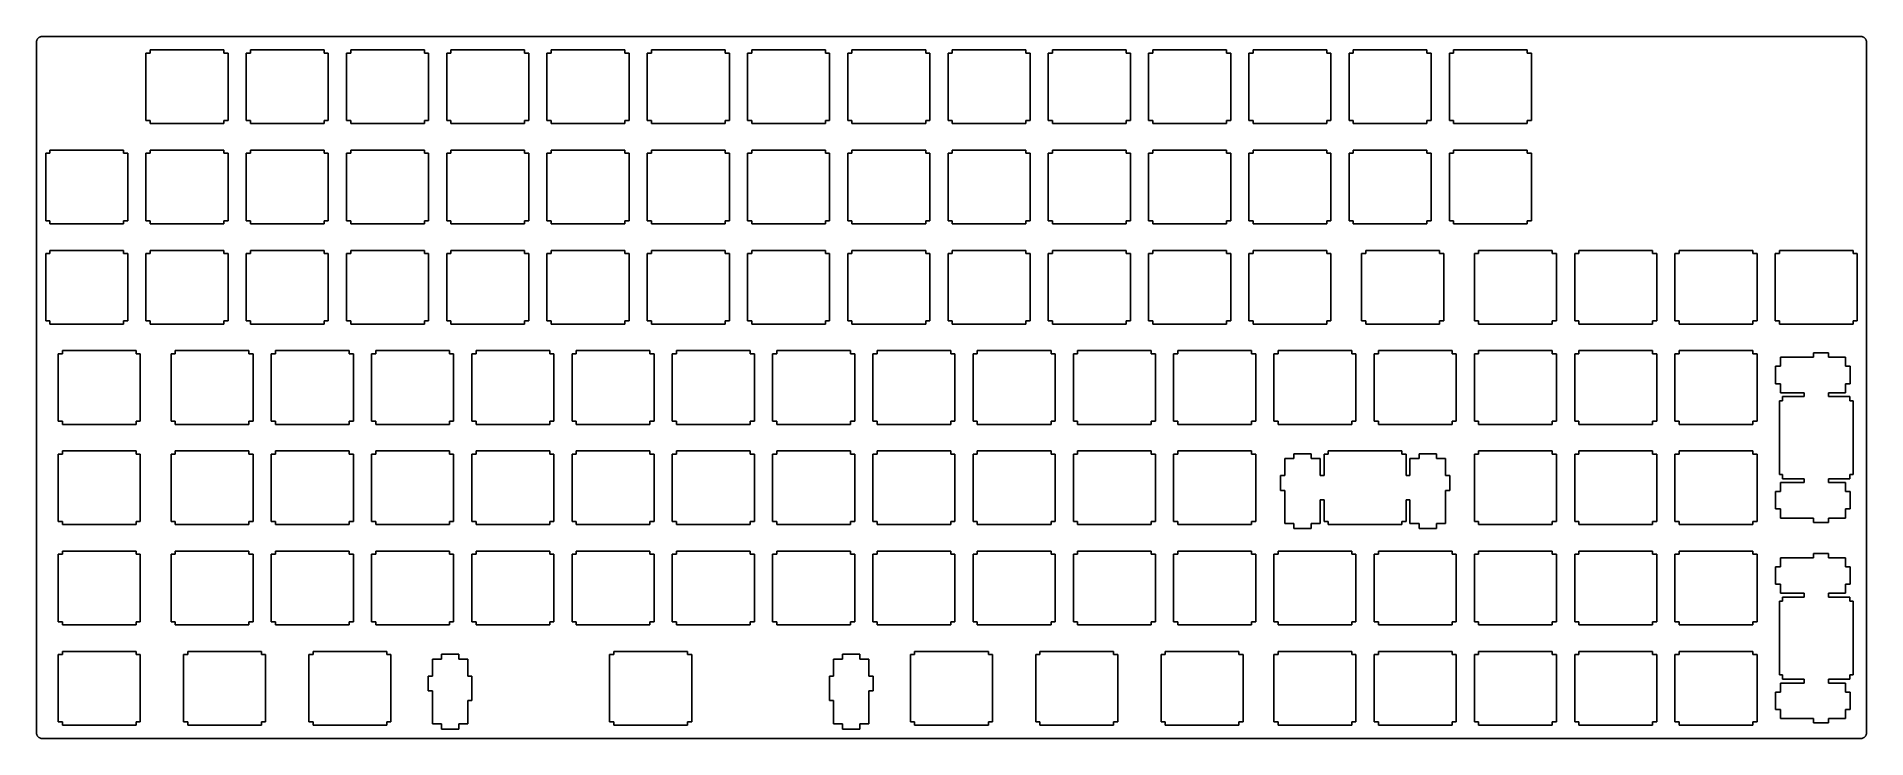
# Model space of a CAD drawing. Header units: millimetres. Extents: x 0 to 348, y 0 to 134.
import ezdxf

# ---------------------------------------------------------------- set-up
doc = ezdxf.new("R2010")
doc.units = ezdxf.units.MM
doc.layers.get('0').update_dxf_attribs({"linetype": 'CONTINUOUS'})

msp = doc.modelspace()

# ---------------------------------------------------------------- linework, layer by layer
at = {"color": 0}
for p, q in [((0.095085, 132.607), (0.097841, 132.686)), ((0.095085, 1.25677), (0.095085, 132.607)), ((0.097841, 132.686), (0.107487, 132.764)), ((0.107487, 132.764), (0.122645, 132.842)), ((0.122645, 132.842), (0.143316, 132.917)), ((0.143316, 132.917), (0.170877, 132.99)), ((0.170877, 132.99), (0.20395, 133.061)), ((0.20395, 133.061), (0.242535, 133.131)), ((0.242535, 133.131), (0.285254, 133.196)), ((0.285254, 133.196), (0.334863, 133.258)), ((0.334863, 133.258), (0.38723, 133.315)), ((0.38723, 133.315), (0.445107, 133.368)), ((0.445107, 133.368), (0.507118, 133.417)), ((0.507118, 133.417), (0.571885, 133.46)), ((0.571885, 133.46), (0.642165, 133.499)), ((0.642165, 133.499), (0.712445, 133.532)), ((0.712445, 133.532), (0.785481, 133.56)), ((0.785481, 133.56), (0.861275, 133.58)), ((0.861275, 133.58), (0.938445, 133.595)), ((0.938445, 133.595), (1.01699, 133.605)), ((1.01699, 133.605), (1.09554, 133.608)), ((1.09554, 133.608), (346.759, 133.608)), ((346.759, 133.608), (346.837, 133.605)), ((346.837, 133.605), (346.914, 133.595)), ((346.914, 133.595), (346.992, 133.58)), ((346.992, 133.58), (347.067, 133.56)), ((347.067, 133.56), (347.141, 133.532)), ((347.141, 133.532), (347.212, 133.499)), ((347.212, 133.499), (347.281, 133.46)), ((347.281, 133.46), (347.347, 133.417)), ((347.347, 133.417), (347.407, 133.368)), ((347.407, 133.368), (347.465, 133.315)), ((347.465, 133.315), (347.519, 133.258)), ((347.519, 133.258), (347.567, 133.196)), ((347.567, 133.196), (347.611, 133.131)), ((347.611, 133.131), (347.65, 133.061)), ((347.65, 133.061), (347.683, 132.99)), ((347.683, 132.99), (347.709, 132.917)), ((347.709, 132.917), (347.73, 132.842)), ((347.73, 132.842), (347.746, 132.764)), ((347.746, 132.764), (347.755, 132.686)), ((347.755, 132.686), (347.759, 132.607)), ((347.759, 132.607), (347.759, 1.25677)), ((21.671, 130.482), (20.8704, 130.482)), ((20.8704, 130.482), (20.8704, 117.682)), ((21.671, 131.082), (21.671, 130.482)), ((35.6704, 131.082), (21.671, 131.082)), ((35.6704, 130.482), (35.6704, 131.082)), ((36.4712, 130.482), (35.6704, 130.482)), ((36.4712, 117.682), (36.4712, 130.482)), ((40.7211, 130.482), (39.9203, 130.482)), ((39.9203, 130.482), (39.9203, 117.682)), ((40.7211, 131.082), (40.7211, 130.482)), ((54.7204, 131.082), (40.7211, 131.082)), ((54.7204, 130.482), (54.7204, 131.082)), ((55.5212, 130.482), (54.7204, 130.482)), ((55.5212, 117.682), (55.5212, 130.482)), ((59.7711, 130.482), (58.9703, 130.482)), ((58.9703, 130.482), (58.9703, 117.682)), ((59.7711, 131.082), (59.7711, 130.482)), ((73.7704, 131.082), (59.7711, 131.082)), ((73.7704, 130.482), (73.7704, 131.082)), ((74.5712, 130.482), (73.7704, 130.482)), ((74.5712, 117.682), (74.5712, 130.482)), ((78.8211, 130.482), (78.0203, 130.482)), ((78.0203, 130.482), (78.0203, 117.682)), ((78.8211, 131.082), (78.8211, 130.482)), ((92.8204, 131.082), (78.8211, 131.082)), ((92.8204, 130.482), (92.8204, 131.082)), ((93.6198, 130.482), (92.8204, 130.482)), ((93.6198, 117.682), (93.6198, 130.482)), ((97.8697, 130.482), (97.0703, 130.482)), ((97.0703, 130.482), (97.0703, 117.682)), ((97.8697, 131.082), (97.8697, 130.482)), ((111.869, 131.082), (97.8697, 131.082)), ((111.869, 130.482), (111.869, 131.082)), ((112.67, 130.482), (111.869, 130.482)), ((112.67, 117.682), (112.67, 130.482)), ((116.92, 130.482), (116.119, 130.482)), ((116.119, 130.482), (116.119, 117.682)), ((116.92, 131.082), (116.92, 130.482)), ((130.92, 131.082), (116.92, 131.082)), ((130.92, 130.482), (130.92, 131.082)), ((131.721, 130.482), (130.92, 130.482)), ((131.721, 117.682), (131.721, 130.482)), ((135.971, 130.482), (135.17, 130.482)), ((135.17, 130.482), (135.17, 117.682)), ((135.971, 131.082), (135.971, 130.482)), ((149.97, 131.082), (135.971, 131.082)), ((149.97, 130.482), (149.97, 131.082)), ((150.771, 130.482), (149.97, 130.482)), ((150.771, 117.682), (150.771, 130.482)), ((155.021, 130.482), (154.22, 130.482)), ((154.22, 130.482), (154.22, 117.682)), ((155.021, 131.082), (155.021, 130.482)), ((169.02, 131.082), (155.021, 131.082)), ((169.02, 130.482), (169.02, 131.082)), ((169.821, 130.482), (169.02, 130.482)), ((169.821, 117.682), (169.821, 130.482)), ((174.071, 130.482), (173.27, 130.482)), ((173.27, 130.482), (173.27, 117.682)), ((174.071, 131.082), (174.071, 130.482)), ((188.07, 131.082), (174.071, 131.082)), ((188.07, 130.482), (188.07, 131.082)), ((188.871, 130.482), (188.07, 130.482)), ((188.871, 117.682), (188.871, 130.482)), ((193.121, 130.482), (192.32, 130.482)), ((192.32, 130.482), (192.32, 117.682)), ((193.121, 131.082), (193.121, 130.482)), ((207.12, 131.082), (193.121, 131.082)), ((207.12, 130.482), (207.12, 131.082)), ((207.921, 130.482), (207.12, 130.482)), ((207.921, 117.682), (207.921, 130.482)), ((212.171, 130.482), (211.37, 130.482)), ((211.37, 130.482), (211.37, 117.682)), ((212.171, 131.082), (212.171, 130.482)), ((226.17, 131.082), (212.171, 131.082)), ((226.17, 130.482), (226.17, 131.082)), ((226.971, 130.482), (226.17, 130.482)), ((226.971, 117.682), (226.971, 130.482)), ((231.221, 130.482), (230.42, 130.482)), ((230.42, 130.482), (230.42, 117.682)), ((231.221, 131.082), (231.221, 130.482)), ((245.22, 131.082), (231.221, 131.082)), ((245.22, 130.482), (245.22, 131.082)), ((246.021, 130.482), (245.22, 130.482)), ((246.021, 117.682), (246.021, 130.482)), ((250.271, 130.482), (249.47, 130.482)), ((249.47, 130.482), (249.47, 117.682)), ((250.271, 131.082), (250.271, 130.482)), ((264.27, 131.082), (250.271, 131.082)), ((264.27, 130.482), (264.27, 131.082)), ((265.071, 130.482), (264.27, 130.482)), ((265.071, 117.682), (265.071, 130.482)), ((269.321, 130.482), (268.52, 130.482)), ((268.52, 130.482), (268.52, 117.682)), ((269.321, 131.082), (269.321, 130.482)), ((283.32, 131.082), (269.321, 131.082)), ((283.32, 130.482), (283.32, 131.082)), ((284.121, 130.482), (283.32, 130.482)), ((284.121, 117.682), (284.121, 130.482)), ((20.8704, 117.682), (21.671, 117.682)), ((21.671, 117.682), (21.671, 117.082)), ((21.671, 117.082), (35.6704, 117.082)), ((35.6704, 117.082), (35.6704, 117.682)), ((35.6704, 117.682), (36.4712, 117.682)), ((39.9203, 117.682), (40.7211, 117.682)), ((40.7211, 117.682), (40.7211, 117.082)), ((40.7211, 117.082), (54.7204, 117.082)), ((54.7204, 117.082), (54.7204, 117.682)), ((54.7204, 117.682), (55.5212, 117.682)), ((58.9703, 117.682), (59.7711, 117.682)), ((59.7711, 117.682), (59.7711, 117.082)), ((59.7711, 117.082), (73.7704, 117.082)), ((73.7704, 117.082), (73.7704, 117.682)), ((73.7704, 117.682), (74.5712, 117.682)), ((78.0203, 117.682), (78.8211, 117.682)), ((78.8211, 117.682), (78.8211, 117.082)), ((78.8211, 117.082), (92.8204, 117.082)), ((92.8204, 117.082), (92.8204, 117.682)), ((92.8204, 117.682), (93.6198, 117.682)), ((97.0703, 117.682), (97.8697, 117.682)), ((97.8697, 117.682), (97.8697, 117.082)), ((97.8697, 117.082), (111.869, 117.082)), ((111.869, 117.082), (111.869, 117.682)), ((111.869, 117.682), (112.67, 117.682)), ((116.119, 117.682), (116.92, 117.682)), ((116.92, 117.682), (116.92, 117.082)), ((116.92, 117.082), (130.92, 117.082)), ((130.92, 117.082), (130.92, 117.682)), ((130.92, 117.682), (131.721, 117.682)), ((135.17, 117.682), (135.971, 117.682)), ((135.971, 117.682), (135.971, 117.082)), ((135.971, 117.082), (149.97, 117.082)), ((149.97, 117.082), (149.97, 117.682)), ((149.97, 117.682), (150.771, 117.682)), ((154.22, 117.682), (155.021, 117.682)), ((155.021, 117.682), (155.021, 117.082)), ((155.021, 117.082), (169.02, 117.082)), ((169.02, 117.082), (169.02, 117.682)), ((169.02, 117.682), (169.821, 117.682)), ((173.27, 117.682), (174.071, 117.682)), ((174.071, 117.682), (174.071, 117.082)), ((174.071, 117.082), (188.07, 117.082)), ((188.07, 117.082), (188.07, 117.682)), ((188.07, 117.682), (188.871, 117.682)), ((192.32, 117.682), (193.121, 117.682)), ((193.121, 117.682), (193.121, 117.082)), ((193.121, 117.082), (207.12, 117.082)), ((207.12, 117.082), (207.12, 117.682)), ((207.12, 117.682), (207.921, 117.682)), ((211.37, 117.682), (212.171, 117.682)), ((212.171, 117.682), (212.171, 117.082)), ((212.171, 117.082), (226.17, 117.082)), ((226.17, 117.082), (226.17, 117.682)), ((226.17, 117.682), (226.971, 117.682)), ((230.42, 117.682), (231.221, 117.682)), ((231.221, 117.682), (231.221, 117.082)), ((231.221, 117.082), (245.22, 117.082)), ((245.22, 117.082), (245.22, 117.682)), ((245.22, 117.682), (246.021, 117.682)), ((249.47, 117.682), (250.271, 117.682)), ((250.271, 117.682), (250.271, 117.082)), ((250.271, 117.082), (264.27, 117.082)), ((264.27, 117.082), (264.27, 117.682)), ((264.27, 117.682), (265.071, 117.682)), ((268.52, 117.682), (269.321, 117.682)), ((269.321, 117.682), (269.321, 117.082)), ((269.321, 117.082), (283.32, 117.082)), ((283.32, 117.082), (283.32, 117.682)), ((283.32, 117.682), (284.121, 117.682)), ((2.62103, 111.432), (1.82039, 111.432)), ((1.82039, 111.432), (1.82039, 98.6317)), ((2.62103, 112.032), (2.62103, 111.432)), ((16.6205, 112.032), (2.62103, 112.032)), ((16.6205, 111.432), (16.6205, 112.032)), ((17.4212, 111.432), (16.6205, 111.432)), ((17.4212, 98.6317), (17.4212, 111.432)), ((21.671, 111.432), (20.8704, 111.432)), ((20.8704, 111.432), (20.8704, 98.6317)), ((21.671, 112.032), (21.671, 111.432)), ((35.6704, 112.032), (21.671, 112.032)), ((35.6704, 111.432), (35.6704, 112.032)), ((36.4712, 111.432), (35.6704, 111.432)), ((36.4712, 98.6317), (36.4712, 111.432)), ((40.7211, 111.432), (39.9203, 111.432)), ((39.9203, 111.432), (39.9203, 98.6317)), ((40.7211, 112.032), (40.7211, 111.432)), ((54.7204, 112.032), (40.7211, 112.032)), ((54.7204, 111.432), (54.7204, 112.032)), ((55.5212, 111.432), (54.7204, 111.432)), ((55.5212, 98.6317), (55.5212, 111.432)), ((59.7711, 111.432), (58.9703, 111.432)), ((58.9703, 111.432), (58.9703, 98.6317)), ((59.7711, 112.032), (59.7711, 111.432)), ((73.7704, 112.032), (59.7711, 112.032)), ((73.7704, 111.432), (73.7704, 112.032)), ((74.5712, 111.432), (73.7704, 111.432)), ((74.5712, 98.6317), (74.5712, 111.432)), ((78.8211, 111.432), (78.0203, 111.432)), ((78.0203, 111.432), (78.0203, 98.6317)), ((78.8211, 112.032), (78.8211, 111.432)), ((92.8204, 112.032), (78.8211, 112.032)), ((92.8204, 111.432), (92.8204, 112.032)), ((93.6198, 111.432), (92.8204, 111.432)), ((93.6198, 98.6317), (93.6198, 111.432)), ((97.8697, 111.432), (97.0703, 111.432)), ((97.0703, 111.432), (97.0703, 98.6317)), ((97.8697, 112.032), (97.8697, 111.432)), ((111.869, 112.032), (97.8697, 112.032)), ((111.869, 111.432), (111.869, 112.032)), ((112.67, 111.432), (111.869, 111.432)), ((112.67, 98.6317), (112.67, 111.432)), ((116.92, 111.432), (116.119, 111.432)), ((116.119, 111.432), (116.119, 98.6317)), ((116.92, 112.032), (116.92, 111.432)), ((130.92, 112.032), (116.92, 112.032)), ((130.92, 111.432), (130.92, 112.032)), ((131.721, 111.432), (130.92, 111.432)), ((131.721, 98.6317), (131.721, 111.432)), ((135.971, 111.432), (135.17, 111.432)), ((135.17, 111.432), (135.17, 98.6317)), ((135.971, 112.032), (135.971, 111.432)), ((149.97, 112.032), (135.971, 112.032)), ((149.97, 111.432), (149.97, 112.032)), ((150.771, 111.432), (149.97, 111.432)), ((150.771, 98.6317), (150.771, 111.432)), ((155.021, 111.432), (154.22, 111.432)), ((154.22, 111.432), (154.22, 98.6317)), ((155.021, 112.032), (155.021, 111.432)), ((169.02, 112.032), (155.021, 112.032)), ((169.02, 111.432), (169.02, 112.032)), ((169.821, 111.432), (169.02, 111.432)), ((169.821, 98.6317), (169.821, 111.432)), ((174.071, 111.432), (173.27, 111.432)), ((173.27, 111.432), (173.27, 98.6317)), ((174.071, 112.032), (174.071, 111.432)), ((188.07, 112.032), (174.071, 112.032)), ((188.07, 111.432), (188.07, 112.032)), ((188.871, 111.432), (188.07, 111.432)), ((188.871, 98.6317), (188.871, 111.432)), ((193.121, 111.432), (192.32, 111.432)), ((192.32, 111.432), (192.32, 98.6317)), ((193.121, 112.032), (193.121, 111.432)), ((207.12, 112.032), (193.121, 112.032)), ((207.12, 111.432), (207.12, 112.032)), ((207.921, 111.432), (207.12, 111.432)), ((207.921, 98.6317), (207.921, 111.432)), ((212.171, 111.432), (211.37, 111.432)), ((211.37, 111.432), (211.37, 98.6317)), ((212.171, 112.032), (212.171, 111.432)), ((226.17, 112.032), (212.171, 112.032)), ((226.17, 111.432), (226.17, 112.032)), ((226.971, 111.432), (226.17, 111.432)), ((226.971, 98.6317), (226.971, 111.432)), ((231.221, 111.432), (230.42, 111.432)), ((230.42, 111.432), (230.42, 98.6317)), ((231.221, 112.032), (231.221, 111.432)), ((245.22, 112.032), (231.221, 112.032)), ((245.22, 111.432), (245.22, 112.032)), ((246.021, 111.432), (245.22, 111.432)), ((246.021, 98.6317), (246.021, 111.432)), ((250.271, 111.432), (249.47, 111.432)), ((249.47, 111.432), (249.47, 98.6317)), ((250.271, 112.032), (250.271, 111.432)), ((264.27, 112.032), (250.271, 112.032)), ((264.27, 111.432), (264.27, 112.032)), ((265.071, 111.432), (264.27, 111.432)), ((265.071, 98.6317), (265.071, 111.432)), ((269.321, 111.432), (268.52, 111.432)), ((268.52, 111.432), (268.52, 98.6317)), ((269.321, 112.032), (269.321, 111.432)), ((283.32, 112.032), (269.321, 112.032)), ((283.32, 111.432), (283.32, 112.032)), ((284.121, 111.432), (283.32, 111.432)), ((284.121, 98.6317), (284.121, 111.432)), ((1.82039, 98.6317), (2.62103, 98.6317)), ((2.62103, 98.6317), (2.62103, 98.0324)), ((2.62103, 98.0324), (16.6205, 98.0324)), ((16.6205, 98.0324), (16.6205, 98.6317)), ((16.6205, 98.6317), (17.4212, 98.6317)), ((20.8704, 98.6317), (21.671, 98.6317)), ((21.671, 98.6317), (21.671, 98.0324)), ((21.671, 98.0324), (35.6704, 98.0324)), ((35.6704, 98.0324), (35.6704, 98.6317)), ((35.6704, 98.6317), (36.4712, 98.6317)), ((39.9203, 98.6317), (40.7211, 98.6317)), ((40.7211, 98.6317), (40.7211, 98.0324)), ((40.7211, 98.0324), (54.7204, 98.0324)), ((54.7204, 98.0324), (54.7204, 98.6317)), ((54.7204, 98.6317), (55.5212, 98.6317)), ((58.9703, 98.6317), (59.7711, 98.6317)), ((59.7711, 98.6317), (59.7711, 98.0324)), ((59.7711, 98.0324), (73.7704, 98.0324)), ((73.7704, 98.0324), (73.7704, 98.6317)), ((73.7704, 98.6317), (74.5712, 98.6317)), ((78.0203, 98.6317), (78.8211, 98.6317)), ((78.8211, 98.6317), (78.8211, 98.0324)), ((78.8211, 98.0324), (92.8204, 98.0324)), ((92.8204, 98.0324), (92.8204, 98.6317)), ((92.8204, 98.6317), (93.6198, 98.6317)), ((97.0703, 98.6317), (97.8697, 98.6317)), ((97.8697, 98.6317), (97.8697, 98.0324)), ((97.8697, 98.0324), (111.869, 98.0324)), ((111.869, 98.0324), (111.869, 98.6317)), ((111.869, 98.6317), (112.67, 98.6317)), ((116.119, 98.6317), (116.92, 98.6317)), ((116.92, 98.6317), (116.92, 98.0324)), ((116.92, 98.0324), (130.92, 98.0324)), ((130.92, 98.0324), (130.92, 98.6317)), ((130.92, 98.6317), (131.721, 98.6317)), ((135.17, 98.6317), (135.971, 98.6317)), ((135.971, 98.6317), (135.971, 98.0324)), ((135.971, 98.0324), (149.97, 98.0324)), ((149.97, 98.0324), (149.97, 98.6317)), ((149.97, 98.6317), (150.771, 98.6317)), ((154.22, 98.6317), (155.021, 98.6317)), ((155.021, 98.6317), (155.021, 98.0324)), ((155.021, 98.0324), (169.02, 98.0324)), ((169.02, 98.0324), (169.02, 98.6317)), ((169.02, 98.6317), (169.821, 98.6317)), ((173.27, 98.6317), (174.071, 98.6317)), ((174.071, 98.6317), (174.071, 98.0324)), ((174.071, 98.0324), (188.07, 98.0324)), ((188.07, 98.0324), (188.07, 98.6317)), ((188.07, 98.6317), (188.871, 98.6317)), ((192.32, 98.6317), (193.121, 98.6317)), ((193.121, 98.6317), (193.121, 98.0324)), ((193.121, 98.0324), (207.12, 98.0324)), ((207.12, 98.0324), (207.12, 98.6317)), ((207.12, 98.6317), (207.921, 98.6317)), ((211.37, 98.6317), (212.171, 98.6317)), ((212.171, 98.6317), (212.171, 98.0324)), ((212.171, 98.0324), (226.17, 98.0324)), ((226.17, 98.0324), (226.17, 98.6317)), ((226.17, 98.6317), (226.971, 98.6317)), ((230.42, 98.6317), (231.221, 98.6317)), ((231.221, 98.6317), (231.221, 98.0324)), ((231.221, 98.0324), (245.22, 98.0324)), ((245.22, 98.0324), (245.22, 98.6317)), ((245.22, 98.6317), (246.021, 98.6317)), ((249.47, 98.6317), (250.271, 98.6317)), ((250.271, 98.6317), (250.271, 98.0324)), ((250.271, 98.0324), (264.27, 98.0324)), ((264.27, 98.0324), (264.27, 98.6317)), ((264.27, 98.6317), (265.071, 98.6317)), ((268.52, 98.6317), (269.321, 98.6317)), ((269.321, 98.6317), (269.321, 98.0324)), ((269.321, 98.0324), (283.32, 98.0324)), ((283.32, 98.0324), (283.32, 98.6317)), ((283.32, 98.6317), (284.121, 98.6317)), ((2.62103, 92.3823), (1.82039, 92.3823)), ((1.82039, 92.3823), (1.82039, 79.5817)), ((2.62103, 92.9816), (2.62103, 92.3823)), ((16.6205, 92.9816), (2.62103, 92.9816)), ((16.6205, 92.3823), (16.6205, 92.9816)), ((17.4212, 92.3823), (16.6205, 92.3823)), ((17.4212, 79.5817), (17.4212, 92.3823)), ((21.671, 92.3823), (20.8704, 92.3823)), ((20.8704, 92.3823), (20.8704, 79.5817)), ((21.671, 92.9816), (21.671, 92.3823)), ((35.6704, 92.9816), (21.671, 92.9816)), ((35.6704, 92.3823), (35.6704, 92.9816)), ((36.4712, 92.3823), (35.6704, 92.3823)), ((36.4712, 79.5817), (36.4712, 92.3823)), ((40.7211, 92.3823), (39.9203, 92.3823)), ((39.9203, 92.3823), (39.9203, 79.5817)), ((40.7211, 92.9816), (40.7211, 92.3823)), ((54.7204, 92.9816), (40.7211, 92.9816)), ((54.7204, 92.3823), (54.7204, 92.9816)), ((55.5212, 92.3823), (54.7204, 92.3823)), ((55.5212, 79.5817), (55.5212, 92.3823)), ((59.7711, 92.3823), (58.9703, 92.3823)), ((58.9703, 92.3823), (58.9703, 79.5817)), ((59.7711, 92.9816), (59.7711, 92.3823)), ((73.7704, 92.9816), (59.7711, 92.9816)), ((73.7704, 92.3823), (73.7704, 92.9816)), ((74.5712, 92.3823), (73.7704, 92.3823)), ((74.5712, 79.5817), (74.5712, 92.3823)), ((78.8211, 92.3823), (78.0203, 92.3823)), ((78.0203, 92.3823), (78.0203, 79.5817)), ((78.8211, 92.9816), (78.8211, 92.3823)), ((92.8204, 92.9816), (78.8211, 92.9816)), ((92.8204, 92.3823), (92.8204, 92.9816)), ((93.6198, 92.3823), (92.8204, 92.3823)), ((93.6198, 79.5817), (93.6198, 92.3823)), ((97.8697, 92.3823), (97.0703, 92.3823)), ((97.0703, 92.3823), (97.0703, 79.5817)), ((97.8697, 92.9816), (97.8697, 92.3823)), ((111.869, 92.9816), (97.8697, 92.9816)), ((111.869, 92.3823), (111.869, 92.9816)), ((112.67, 92.3823), (111.869, 92.3823)), ((112.67, 79.5817), (112.67, 92.3823)), ((116.92, 92.3823), (116.119, 92.3823)), ((116.119, 92.3823), (116.119, 79.5817)), ((116.92, 92.9816), (116.92, 92.3823)), ((130.92, 92.9816), (116.92, 92.9816)), ((130.92, 92.3823), (130.92, 92.9816)), ((131.721, 92.3823), (130.92, 92.3823)), ((131.721, 79.5817), (131.721, 92.3823)), ((135.971, 92.3823), (135.17, 92.3823)), ((135.17, 92.3823), (135.17, 79.5817)), ((135.971, 92.9816), (135.971, 92.3823)), ((149.97, 92.9816), (135.971, 92.9816)), ((149.97, 92.3823), (149.97, 92.9816)), ((150.771, 92.3823), (149.97, 92.3823)), ((150.771, 79.5817), (150.771, 92.3823)), ((155.021, 92.3823), (154.22, 92.3823)), ((154.22, 92.3823), (154.22, 79.5817)), ((155.021, 92.9816), (155.021, 92.3823)), ((169.02, 92.9816), (155.021, 92.9816)), ((169.02, 92.3823), (169.02, 92.9816)), ((169.821, 92.3823), (169.02, 92.3823)), ((169.821, 79.5817), (169.821, 92.3823)), ((174.071, 92.3823), (173.27, 92.3823)), ((173.27, 92.3823), (173.27, 79.5817)), ((174.071, 92.9816), (174.071, 92.3823)), ((188.07, 92.9816), (174.071, 92.9816)), ((188.07, 92.3823), (188.07, 92.9816)), ((188.871, 92.3823), (188.07, 92.3823)), ((188.871, 79.5817), (188.871, 92.3823)), ((193.121, 92.3823), (192.32, 92.3823)), ((192.32, 92.3823), (192.32, 79.5817)), ((193.121, 92.9816), (193.121, 92.3823)), ((207.12, 92.9816), (193.121, 92.9816)), ((207.12, 92.3823), (207.12, 92.9816)), ((207.921, 92.3823), (207.12, 92.3823)), ((207.921, 79.5817), (207.921, 92.3823)), ((212.171, 92.3823), (211.37, 92.3823)), ((211.37, 92.3823), (211.37, 79.5817)), ((212.171, 92.9816), (212.171, 92.3823)), ((226.17, 92.9816), (212.171, 92.9816)), ((226.17, 92.3823), (226.17, 92.9816)), ((226.971, 92.3823), (226.17, 92.3823)), ((226.971, 79.5817), (226.971, 92.3823)), ((231.221, 92.3823), (230.42, 92.3823)), ((230.42, 92.3823), (230.42, 79.5817)), ((231.221, 92.9816), (231.221, 92.3823)), ((245.22, 92.9816), (231.221, 92.9816)), ((245.22, 92.3823), (245.22, 92.9816)), ((246.021, 92.3823), (245.22, 92.3823)), ((246.021, 79.5817), (246.021, 92.3823)), ((252.651, 92.3823), (251.85, 92.3823)), ((251.85, 92.3823), (251.85, 79.5817)), ((252.651, 92.9816), (252.651, 92.3823)), ((266.652, 92.9816), (252.651, 92.9816)), ((266.652, 92.3823), (266.652, 92.9816)), ((267.451, 92.3823), (266.652, 92.3823)), ((267.451, 79.5817), (267.451, 92.3823)), ((274.082, 92.3823), (273.283, 92.3823)), ((273.283, 92.3823), (273.283, 79.5817)), ((274.082, 92.9816), (274.082, 92.3823)), ((288.083, 92.9816), (274.082, 92.9816)), ((288.083, 92.3823), (288.083, 92.9816)), ((288.882, 92.3823), (288.083, 92.3823)), ((288.882, 79.5817), (288.882, 92.3823)), ((293.132, 92.3823), (292.333, 92.3823)), ((292.333, 92.3823), (292.333, 79.5817)), ((293.132, 92.9816), (293.132, 92.3823)), ((307.133, 92.9816), (293.132, 92.9816)), ((307.133, 92.3823), (307.133, 92.9816)), ((307.932, 92.3823), (307.133, 92.3823)), ((307.932, 79.5817), (307.932, 92.3823)), ((312.182, 92.3823), (311.383, 92.3823)), ((311.383, 92.3823), (311.383, 79.5817)), ((312.182, 92.9816), (312.182, 92.3823)), ((326.183, 92.9816), (312.182, 92.9816)), ((326.183, 92.3823), (326.183, 92.9816)), ((326.982, 92.3823), (326.183, 92.3823)), ((326.982, 79.5817), (326.982, 92.3823)), ((331.232, 92.3823), (330.433, 92.3823)), ((330.433, 92.3823), (330.433, 79.5817)), ((331.232, 92.9816), (331.232, 92.3823)), ((345.233, 92.9816), (331.232, 92.9816)), ((345.233, 92.3823), (345.233, 92.9816)), ((346.032, 92.3823), (345.233, 92.3823)), ((346.032, 79.5817), (346.032, 92.3823)), ((1.82039, 79.5817), (2.62103, 79.5817)), ((2.62103, 79.5817), (2.62103, 78.9824)), ((2.62103, 78.9824), (16.6205, 78.9824)), ((16.6205, 78.9824), (16.6205, 79.5817)), ((16.6205, 79.5817), (17.4212, 79.5817)), ((20.8704, 79.5817), (21.671, 79.5817)), ((21.671, 79.5817), (21.671, 78.9824)), ((21.671, 78.9824), (35.6704, 78.9824)), ((35.6704, 78.9824), (35.6704, 79.5817)), ((35.6704, 79.5817), (36.4712, 79.5817)), ((39.9203, 79.5817), (40.7211, 79.5817)), ((40.7211, 79.5817), (40.7211, 78.9824)), ((40.7211, 78.9824), (54.7204, 78.9824)), ((54.7204, 78.9824), (54.7204, 79.5817)), ((54.7204, 79.5817), (55.5212, 79.5817)), ((58.9703, 79.5817), (59.7711, 79.5817)), ((59.7711, 79.5817), (59.7711, 78.9824)), ((59.7711, 78.9824), (73.7704, 78.9824)), ((73.7704, 78.9824), (73.7704, 79.5817)), ((73.7704, 79.5817), (74.5712, 79.5817)), ((78.0203, 79.5817), (78.8211, 79.5817)), ((78.8211, 79.5817), (78.8211, 78.9824)), ((78.8211, 78.9824), (92.8204, 78.9824)), ((92.8204, 78.9824), (92.8204, 79.5817)), ((92.8204, 79.5817), (93.6198, 79.5817)), ((97.0703, 79.5817), (97.8697, 79.5817)), ((97.8697, 79.5817), (97.8697, 78.9824)), ((97.8697, 78.9824), (111.869, 78.9824)), ((111.869, 78.9824), (111.869, 79.5817)), ((111.869, 79.5817), (112.67, 79.5817)), ((116.119, 79.5817), (116.92, 79.5817)), ((116.92, 79.5817), (116.92, 78.9824)), ((116.92, 78.9824), (130.92, 78.9824)), ((130.92, 78.9824), (130.92, 79.5817)), ((130.92, 79.5817), (131.721, 79.5817)), ((135.17, 79.5817), (135.971, 79.5817)), ((135.971, 79.5817), (135.971, 78.9824)), ((135.971, 78.9824), (149.97, 78.9824)), ((149.97, 78.9824), (149.97, 79.5817)), ((149.97, 79.5817), (150.771, 79.5817)), ((154.22, 79.5817), (155.021, 79.5817)), ((155.021, 79.5817), (155.021, 78.9824)), ((155.021, 78.9824), (169.02, 78.9824)), ((169.02, 78.9824), (169.02, 79.5817)), ((169.02, 79.5817), (169.821, 79.5817)), ((173.27, 79.5817), (174.071, 79.5817)), ((174.071, 79.5817), (174.071, 78.9824)), ((174.071, 78.9824), (188.07, 78.9824)), ((188.07, 78.9824), (188.07, 79.5817)), ((188.07, 79.5817), (188.871, 79.5817)), ((192.32, 79.5817), (193.121, 79.5817)), ((193.121, 79.5817), (193.121, 78.9824)), ((193.121, 78.9824), (207.12, 78.9824)), ((207.12, 78.9824), (207.12, 79.5817)), ((207.12, 79.5817), (207.921, 79.5817)), ((211.37, 79.5817), (212.171, 79.5817)), ((212.171, 79.5817), (212.171, 78.9824)), ((212.171, 78.9824), (226.17, 78.9824)), ((226.17, 78.9824), (226.17, 79.5817)), ((226.17, 79.5817), (226.971, 79.5817)), ((230.42, 79.5817), (231.221, 79.5817)), ((231.221, 79.5817), (231.221, 78.9824)), ((231.221, 78.9824), (245.22, 78.9824)), ((245.22, 78.9824), (245.22, 79.5817)), ((245.22, 79.5817), (246.021, 79.5817)), ((251.85, 79.5817), (252.651, 79.5817)), ((252.651, 79.5817), (252.651, 78.9824)), ((252.651, 78.9824), (266.652, 78.9824)), ((266.652, 78.9824), (266.652, 79.5817)), ((266.652, 79.5817), (267.451, 79.5817)), ((273.283, 79.5817), (274.082, 79.5817)), ((274.082, 79.5817), (274.082, 78.9824)), ((274.082, 78.9824), (288.083, 78.9824)), ((288.083, 78.9824), (288.083, 79.5817)), ((288.083, 79.5817), (288.882, 79.5817)), ((292.333, 79.5817), (293.132, 79.5817)), ((293.132, 79.5817), (293.132, 78.9824)), ((293.132, 78.9824), (307.133, 78.9824)), ((307.133, 78.9824), (307.133, 79.5817)), ((307.133, 79.5817), (307.932, 79.5817)), ((311.383, 79.5817), (312.182, 79.5817)), ((312.182, 79.5817), (312.182, 78.9824)), ((312.182, 78.9824), (326.183, 78.9824)), ((326.183, 78.9824), (326.183, 79.5817)), ((326.183, 79.5817), (326.982, 79.5817)), ((330.433, 79.5817), (331.232, 79.5817)), ((331.232, 79.5817), (331.232, 78.9824)), ((331.232, 78.9824), (345.233, 78.9824)), ((345.233, 78.9824), (345.233, 79.5817)), ((345.233, 79.5817), (346.032, 79.5817)), ((5.00091, 73.3337), (4.20165, 73.3337)), ((4.20165, 73.3337), (4.20165, 60.5317)), ((5.00091, 73.9316), (5.00091, 73.3337)), ((19.0018, 73.9316), (5.00091, 73.9316)), ((19.0018, 73.3337), (19.0018, 73.9316)), ((19.801, 73.3337), (19.0018, 73.3337)), ((19.801, 60.5317), (19.801, 73.3337)), ((26.4322, 73.3337), (25.6329, 73.3337)), ((25.6329, 73.3337), (25.6329, 60.5317)), ((26.4322, 73.9316), (26.4322, 73.3337)), ((40.4329, 73.9316), (26.4322, 73.9316)), ((40.4329, 73.3337), (40.4329, 73.9316)), ((41.2323, 73.3337), (40.4329, 73.3337)), ((41.2323, 60.5317), (41.2323, 73.3337)), ((45.4822, 73.3337), (44.6828, 73.3337)), ((44.6828, 73.3337), (44.6828, 60.5317)), ((45.4822, 73.9316), (45.4822, 73.3337)), ((59.4829, 73.9316), (45.4822, 73.9316)), ((59.4829, 73.3337), (59.4829, 73.9316)), ((60.2823, 73.3337), (59.4829, 73.3337)), ((60.2823, 60.5317), (60.2823, 73.3337)), ((64.5322, 73.3337), (63.7328, 73.3337)), ((63.7328, 73.3337), (63.7328, 60.5317)), ((64.5322, 73.9316), (64.5322, 73.3337)), ((78.5329, 73.9316), (64.5322, 73.9316)), ((78.5329, 73.3337), (78.5329, 73.9316)), ((79.3323, 73.3337), (78.5329, 73.3337)), ((79.3323, 60.5317), (79.3323, 73.3337)), ((83.5822, 73.3337), (82.7828, 73.3337)), ((82.7828, 73.3337), (82.7828, 60.5317)), ((83.5822, 73.9316), (83.5822, 73.3337)), ((97.5829, 73.9316), (83.5822, 73.9316)), ((97.5829, 73.3337), (97.5829, 73.9316)), ((98.3823, 73.3337), (97.5829, 73.3337)), ((98.3823, 60.5317), (98.3823, 73.3337)), ((102.632, 73.3337), (101.833, 73.3337)), ((101.833, 73.3337), (101.833, 60.5317)), ((102.632, 73.9316), (102.632, 73.3337)), ((116.633, 73.9316), (102.632, 73.9316)), ((116.633, 73.3337), (116.633, 73.9316)), ((117.432, 73.3337), (116.633, 73.3337)), ((117.432, 60.5317), (117.432, 73.3337)), ((121.682, 73.3337), (120.883, 73.3337)), ((120.883, 73.3337), (120.883, 60.5317)), ((121.682, 73.9316), (121.682, 73.3337)), ((135.683, 73.9316), (121.682, 73.9316)), ((135.683, 73.3337), (135.683, 73.9316)), ((136.482, 73.3337), (135.683, 73.3337)), ((136.482, 60.5317), (136.482, 73.3337)), ((140.732, 73.3337), (139.933, 73.3337)), ((139.933, 73.3337), (139.933, 60.5317)), ((140.732, 73.9316), (140.732, 73.3337)), ((154.733, 73.9316), (140.732, 73.9316)), ((154.733, 73.3337), (154.733, 73.9316)), ((155.532, 73.3337), (154.733, 73.3337)), ((155.532, 60.5317), (155.532, 73.3337)), ((159.782, 73.3337), (158.983, 73.3337)), ((158.983, 73.3337), (158.983, 60.5317)), ((159.782, 73.9316), (159.782, 73.3337)), ((173.783, 73.9316), (159.782, 73.9316)), ((173.783, 73.3337), (173.783, 73.9316)), ((174.582, 73.3337), (173.783, 73.3337)), ((174.582, 60.5317), (174.582, 73.3337)), ((178.832, 73.3337), (178.033, 73.3337)), ((178.033, 73.3337), (178.033, 60.5317)), ((178.832, 73.9316), (178.832, 73.3337)), ((192.833, 73.9316), (178.832, 73.9316)), ((192.833, 73.3337), (192.833, 73.9316)), ((193.632, 73.3337), (192.833, 73.3337)), ((193.632, 60.5317), (193.632, 73.3337)), ((197.882, 73.3337), (197.083, 73.3337)), ((197.083, 73.3337), (197.083, 60.5317)), ((197.882, 73.9316), (197.882, 73.3337)), ((211.883, 73.9316), (197.882, 73.9316)), ((211.883, 73.3337), (211.883, 73.9316)), ((212.682, 73.3337), (211.883, 73.3337)), ((212.682, 60.5317), (212.682, 73.3337)), ((216.932, 73.3337), (216.133, 73.3337)), ((216.133, 73.3337), (216.133, 60.5317)), ((216.932, 73.9316), (216.932, 73.3337)), ((230.933, 73.9316), (216.932, 73.9316)), ((230.933, 73.3337), (230.933, 73.9316)), ((231.732, 73.3337), (230.933, 73.3337)), ((231.732, 60.5317), (231.732, 73.3337)), ((235.982, 73.3337), (235.183, 73.3337)), ((235.183, 73.3337), (235.183, 60.5317)), ((235.982, 73.9316), (235.982, 73.3337)), ((249.983, 73.9316), (235.982, 73.9316)), ((249.983, 73.3337), (249.983, 73.9316)), ((250.782, 73.3337), (249.983, 73.3337)), ((250.782, 60.5317), (250.782, 73.3337)), ((255.032, 73.3337), (254.233, 73.3337)), ((254.233, 73.3337), (254.233, 60.5317)), ((255.032, 73.9316), (255.032, 73.3337)), ((269.033, 73.9316), (255.032, 73.9316)), ((269.033, 73.3337), (269.033, 73.9316)), ((269.832, 73.3337), (269.033, 73.3337)), ((269.832, 60.5317), (269.832, 73.3337)), ((274.082, 73.3337), (273.283, 73.3337)), ((273.283, 73.3337), (273.283, 60.5317)), ((274.082, 73.9316), (274.082, 73.3337)), ((288.083, 73.9316), (274.082, 73.9316)), ((288.083, 73.3337), (288.083, 73.9316)), ((288.882, 73.3337), (288.083, 73.3337)), ((288.882, 60.5317), (288.882, 73.3337)), ((293.132, 73.3337), (292.333, 73.3337)), ((292.333, 73.3337), (292.333, 60.5317)), ((293.132, 73.9316), (293.132, 73.3337)), ((307.133, 73.9316), (293.132, 73.9316)), ((307.133, 73.3337), (307.133, 73.9316)), ((307.932, 73.3337), (307.133, 73.3337)), ((307.932, 60.5317), (307.932, 73.3337)), ((312.182, 73.3337), (311.383, 73.3337)), ((311.383, 73.3337), (311.383, 60.5317)), ((312.182, 73.9316), (312.182, 73.3337)), ((326.183, 73.9316), (312.182, 73.9316)), ((326.183, 73.3337), (326.183, 73.9316)), ((326.982, 73.3337), (326.183, 73.3337)), ((326.982, 60.5317), (326.982, 73.3337)), ((337.733, 73.5087), (337.733, 72.6817)), ((340.533, 73.5087), (337.733, 73.5087)), ((340.533, 72.6817), (340.533, 73.5087)), ((331.462, 70.9581), (330.483, 70.9581)), ((330.483, 70.9581), (330.483, 67.6575)), ((337.733, 72.6817), (331.462, 72.6817)), ((331.462, 72.6817), (331.462, 70.9581)), ((343.763, 72.6817), (340.533, 72.6817)), ((343.763, 70.9581), (343.763, 72.6817)), ((344.683, 70.9581), (343.763, 70.9581)), ((344.683, 67.6575), (344.683, 70.9581)), ((330.483, 67.6575), (331.462, 67.6575)), ((331.462, 67.6575), (331.462, 65.9324)), ((343.763, 65.9324), (343.763, 67.6575)), ((343.763, 67.6575), (344.683, 67.6575)), ((331.833, 64.4066), (331.232, 64.4066)), ((331.232, 64.4066), (331.232, 50.4074)), ((331.462, 65.9324), (335.933, 65.9324)), ((335.933, 65.2074), (331.833, 65.2074)), ((331.833, 65.2074), (331.833, 64.4066)), ((335.933, 65.9324), (335.933, 65.2074)), ((340.533, 65.2074), (340.533, 65.9324)), ((340.533, 65.9324), (343.763, 65.9324)), ((344.632, 65.2074), (340.533, 65.2074)), ((344.632, 64.4066), (344.632, 65.2074)), ((345.233, 64.4066), (344.632, 64.4066)), ((345.233, 50.4074), (345.233, 64.4066)), ((4.20165, 60.5317), (5.00091, 60.5317)), ((5.00091, 60.5317), (5.00091, 59.9324)), ((5.00091, 59.9324), (19.0018, 59.9324)), ((19.0018, 59.9324), (19.0018, 60.5317)), ((19.0018, 60.5317), (19.801, 60.5317)), ((25.6329, 60.5317), (26.4322, 60.5317)), ((26.4322, 60.5317), (26.4322, 59.9324)), ((26.4322, 59.9324), (40.4329, 59.9324)), ((40.4329, 59.9324), (40.4329, 60.5317)), ((40.4329, 60.5317), (41.2323, 60.5317)), ((44.6828, 60.5317), (45.4822, 60.5317)), ((45.4822, 60.5317), (45.4822, 59.9324)), ((45.4822, 59.9324), (59.4829, 59.9324)), ((59.4829, 59.9324), (59.4829, 60.5317)), ((59.4829, 60.5317), (60.2823, 60.5317)), ((63.7328, 60.5317), (64.5322, 60.5317)), ((64.5322, 60.5317), (64.5322, 59.9324)), ((64.5322, 59.9324), (78.5329, 59.9324)), ((78.5329, 59.9324), (78.5329, 60.5317)), ((78.5329, 60.5317), (79.3323, 60.5317)), ((82.7828, 60.5317), (83.5822, 60.5317)), ((83.5822, 60.5317), (83.5822, 59.9324)), ((83.5822, 59.9324), (97.5829, 59.9324)), ((97.5829, 59.9324), (97.5829, 60.5317)), ((97.5829, 60.5317), (98.3823, 60.5317)), ((101.833, 60.5317), (102.632, 60.5317)), ((102.632, 60.5317), (102.632, 59.9324)), ((102.632, 59.9324), (116.633, 59.9324)), ((116.633, 59.9324), (116.633, 60.5317)), ((116.633, 60.5317), (117.432, 60.5317)), ((120.883, 60.5317), (121.682, 60.5317)), ((121.682, 60.5317), (121.682, 59.9324)), ((121.682, 59.9324), (135.683, 59.9324)), ((135.683, 59.9324), (135.683, 60.5317)), ((135.683, 60.5317), (136.482, 60.5317)), ((139.933, 60.5317), (140.732, 60.5317)), ((140.732, 60.5317), (140.732, 59.9324)), ((140.732, 59.9324), (154.733, 59.9324)), ((154.733, 59.9324), (154.733, 60.5317)), ((154.733, 60.5317), (155.532, 60.5317)), ((158.983, 60.5317), (159.782, 60.5317)), ((159.782, 60.5317), (159.782, 59.9324)), ((159.782, 59.9324), (173.783, 59.9324)), ((173.783, 59.9324), (173.783, 60.5317)), ((173.783, 60.5317), (174.582, 60.5317)), ((178.033, 60.5317), (178.832, 60.5317)), ((178.832, 60.5317), (178.832, 59.9324)), ((178.832, 59.9324), (192.833, 59.9324)), ((192.833, 59.9324), (192.833, 60.5317)), ((192.833, 60.5317), (193.632, 60.5317)), ((197.083, 60.5317), (197.882, 60.5317)), ((197.882, 60.5317), (197.882, 59.9324)), ((197.882, 59.9324), (211.883, 59.9324)), ((211.883, 59.9324), (211.883, 60.5317)), ((211.883, 60.5317), (212.682, 60.5317)), ((216.133, 60.5317), (216.932, 60.5317)), ((216.932, 60.5317), (216.932, 59.9324)), ((216.932, 59.9324), (230.933, 59.9324)), ((230.933, 59.9324), (230.933, 60.5317)), ((230.933, 60.5317), (231.732, 60.5317)), ((235.183, 60.5317), (235.982, 60.5317)), ((235.982, 60.5317), (235.982, 59.9324)), ((235.982, 59.9324), (249.983, 59.9324)), ((249.983, 59.9324), (249.983, 60.5317)), ((249.983, 60.5317), (250.782, 60.5317)), ((254.233, 60.5317), (255.032, 60.5317)), ((255.032, 60.5317), (255.032, 59.9324)), ((255.032, 59.9324), (269.033, 59.9324)), ((269.033, 59.9324), (269.033, 60.5317)), ((269.033, 60.5317), (269.832, 60.5317)), ((273.283, 60.5317), (274.082, 60.5317)), ((274.082, 60.5317), (274.082, 59.9324)), ((274.082, 59.9324), (288.083, 59.9324)), ((288.083, 59.9324), (288.083, 60.5317)), ((288.083, 60.5317), (288.882, 60.5317)), ((292.333, 60.5317), (293.132, 60.5317)), ((293.132, 60.5317), (293.132, 59.9324)), ((293.132, 59.9324), (307.133, 59.9324)), ((307.133, 59.9324), (307.133, 60.5317)), ((307.133, 60.5317), (307.932, 60.5317)), ((311.383, 60.5317), (312.182, 60.5317)), ((312.182, 60.5317), (312.182, 59.9324)), ((312.182, 59.9324), (326.183, 59.9324)), ((326.183, 59.9324), (326.183, 60.5317)), ((326.183, 60.5317), (326.982, 60.5317)), ((5.00091, 54.2837), (4.20165, 54.2837)), ((4.20165, 54.2837), (4.20165, 41.4817)), ((5.00091, 54.8816), (5.00091, 54.2837)), ((19.0018, 54.8816), (5.00091, 54.8816)), ((19.0018, 54.2837), (19.0018, 54.8816)), ((19.801, 54.2837), (19.0018, 54.2837)), ((19.801, 41.4817), (19.801, 54.2837)), ((26.4322, 54.2837), (25.6329, 54.2837)), ((25.6329, 54.2837), (25.6329, 41.4817)), ((26.4322, 54.8816), (26.4322, 54.2837)), ((40.4329, 54.8816), (26.4322, 54.8816)), ((40.4329, 54.2837), (40.4329, 54.8816)), ((41.2323, 54.2837), (40.4329, 54.2837)), ((41.2323, 41.4817), (41.2323, 54.2837)), ((45.4822, 54.2837), (44.6828, 54.2837)), ((44.6828, 54.2837), (44.6828, 41.4817)), ((45.4822, 54.8816), (45.4822, 54.2837)), ((59.4829, 54.8816), (45.4822, 54.8816)), ((59.4829, 54.2837), (59.4829, 54.8816)), ((60.2823, 54.2837), (59.4829, 54.2837)), ((60.2823, 41.4817), (60.2823, 54.2837)), ((64.5322, 54.2837), (63.7328, 54.2837)), ((63.7328, 54.2837), (63.7328, 41.4817)), ((64.5322, 54.8816), (64.5322, 54.2837)), ((78.5329, 54.8816), (64.5322, 54.8816)), ((78.5329, 54.2837), (78.5329, 54.8816)), ((79.3323, 54.2837), (78.5329, 54.2837)), ((79.3323, 41.4817), (79.3323, 54.2837)), ((83.5822, 54.2837), (82.7828, 54.2837)), ((82.7828, 54.2837), (82.7828, 41.4817)), ((83.5822, 54.8816), (83.5822, 54.2837)), ((97.5829, 54.8816), (83.5822, 54.8816)), ((97.5829, 54.2837), (97.5829, 54.8816)), ((98.3823, 54.2837), (97.5829, 54.2837)), ((98.3823, 41.4817), (98.3823, 54.2837)), ((102.632, 54.2837), (101.833, 54.2837)), ((101.833, 54.2837), (101.833, 41.4817)), ((102.632, 54.8816), (102.632, 54.2837)), ((116.633, 54.8816), (102.632, 54.8816)), ((116.633, 54.2837), (116.633, 54.8816)), ((117.432, 54.2837), (116.633, 54.2837)), ((117.432, 41.4817), (117.432, 54.2837)), ((121.682, 54.2837), (120.883, 54.2837)), ((120.883, 54.2837), (120.883, 41.4817)), ((121.682, 54.8816), (121.682, 54.2837)), ((135.683, 54.8816), (121.682, 54.8816)), ((135.683, 54.2837), (135.683, 54.8816)), ((136.482, 54.2837), (135.683, 54.2837)), ((136.482, 41.4817), (136.482, 54.2837)), ((140.732, 54.2837), (139.933, 54.2837)), ((139.933, 54.2837), (139.933, 41.4817)), ((140.732, 54.8816), (140.732, 54.2837)), ((154.733, 54.8816), (140.732, 54.8816)), ((154.733, 54.2837), (154.733, 54.8816)), ((155.532, 54.2837), (154.733, 54.2837)), ((155.532, 41.4817), (155.532, 54.2837)), ((159.782, 54.2837), (158.983, 54.2837)), ((158.983, 54.2837), (158.983, 41.4817)), ((159.782, 54.8816), (159.782, 54.2837)), ((173.783, 54.8816), (159.782, 54.8816)), ((173.783, 54.2837), (173.783, 54.8816)), ((174.582, 54.2837), (173.783, 54.2837)), ((174.582, 41.4817), (174.582, 54.2837)), ((178.832, 54.2837), (178.033, 54.2837)), ((178.033, 54.2837), (178.033, 41.4817)), ((178.832, 54.8816), (178.832, 54.2837)), ((192.833, 54.8816), (178.832, 54.8816)), ((192.833, 54.2837), (192.833, 54.8816)), ((193.632, 54.2837), (192.833, 54.2837)), ((193.632, 41.4817), (193.632, 54.2837)), ((197.882, 54.2837), (197.083, 54.2837)), ((197.083, 54.2837), (197.083, 41.4817)), ((197.882, 54.8816), (197.882, 54.2837)), ((211.883, 54.8816), (197.882, 54.8816)), ((211.883, 54.2837), (211.883, 54.8816)), ((212.682, 54.2837), (211.883, 54.2837)), ((212.682, 41.4817), (212.682, 54.2837)), ((216.932, 54.2837), (216.133, 54.2837)), ((216.133, 54.2837), (216.133, 41.4817)), ((216.932, 54.8816), (216.932, 54.2837)), ((230.933, 54.8816), (216.932, 54.8816)), ((230.933, 54.2837), (230.933, 54.8816)), ((231.732, 54.2837), (230.933, 54.2837)), ((231.732, 41.4817), (231.732, 54.2837)), ((238.957, 53.4127), (237.232, 53.4127)), ((237.232, 53.4127), (237.232, 50.1826)), ((242.258, 54.3334), (238.957, 54.3334)), ((238.957, 54.3334), (238.957, 53.4127)), ((242.258, 53.4127), (242.258, 54.3334)), ((243.983, 53.4127), (242.258, 53.4127)), ((243.983, 50.1826), (243.983, 53.4127)), ((245.507, 54.2837), (244.708, 54.2837)), ((244.708, 54.2837), (244.708, 50.1826)), ((245.507, 54.8816), (245.507, 54.2837)), ((259.508, 54.8816), (245.507, 54.8816)), ((259.508, 54.2837), (259.508, 54.8816)), ((260.307, 54.2837), (259.508, 54.2837)), ((260.307, 50.1826), (260.307, 54.2837)), ((262.757, 53.4127), (261.032, 53.4127)), ((261.032, 53.4127), (261.032, 50.1826)), ((266.058, 54.3334), (262.757, 54.3334)), ((262.757, 54.3334), (262.757, 53.4127)), ((266.058, 53.4127), (266.058, 54.3334)), ((267.783, 53.4127), (266.058, 53.4127)), ((267.783, 50.1826), (267.783, 53.4127)), ((274.082, 54.2837), (273.283, 54.2837)), ((273.283, 54.2837), (273.283, 41.4817)), ((274.082, 54.8816), (274.082, 54.2837)), ((288.083, 54.8816), (274.082, 54.8816)), ((288.083, 54.2837), (288.083, 54.8816)), ((288.882, 54.2837), (288.083, 54.2837)), ((288.882, 41.4817), (288.882, 54.2837)), ((293.132, 54.2837), (292.333, 54.2837)), ((292.333, 54.2837), (292.333, 41.4817)), ((293.132, 54.8816), (293.132, 54.2837)), ((307.133, 54.8816), (293.132, 54.8816)), ((307.133, 54.2837), (307.133, 54.8816)), ((307.932, 54.2837), (307.133, 54.2837)), ((307.932, 41.4817), (307.932, 54.2837)), ((312.182, 54.2837), (311.383, 54.2837)), ((311.383, 54.2837), (311.383, 41.4817)), ((312.182, 54.8816), (312.182, 54.2837)), ((326.183, 54.8816), (312.182, 54.8816)), ((326.183, 54.2837), (326.183, 54.8816)), ((326.982, 54.2837), (326.183, 54.2837)), ((326.982, 41.4817), (326.982, 54.2837)), ((237.232, 50.1826), (236.408, 50.1826)), ((236.408, 50.1826), (236.408, 47.3826)), ((244.708, 50.1826), (243.983, 50.1826)), ((261.032, 50.1826), (260.307, 50.1826)), ((268.607, 50.1826), (267.783, 50.1826)), ((268.607, 47.3826), (268.607, 50.1826)), ((331.232, 50.4074), (331.833, 50.4074)), ((335.933, 48.8819), (331.462, 48.8819)), ((331.462, 48.8819), (331.462, 47.1579)), ((331.833, 50.4074), (331.833, 49.6066)), ((331.833, 49.6066), (335.933, 49.6066)), ((335.933, 49.6066), (335.933, 48.8819)), ((340.533, 48.8819), (340.533, 49.6066)), ((340.533, 49.6066), (344.632, 49.6066)), ((343.763, 48.8819), (340.533, 48.8819)), ((343.763, 47.1579), (343.763, 48.8819)), ((344.632, 49.6066), (344.632, 50.4074)), ((344.632, 50.4074), (345.233, 50.4074)), ((236.408, 47.3826), (237.232, 47.3826)), ((237.232, 47.3826), (237.232, 41.1138)), ((243.983, 41.1138), (243.983, 45.5828)), ((243.983, 45.5828), (244.708, 45.5828)), ((244.708, 45.5828), (244.708, 41.4817)), ((260.307, 41.4817), (260.307, 45.5828)), ((260.307, 45.5828), (261.032, 45.5828)), ((261.032, 45.5828), (261.032, 41.1138)), ((267.783, 41.1138), (267.783, 47.3826)), ((267.783, 47.3826), (268.607, 47.3826)), ((331.462, 47.1579), (330.483, 47.1579)), ((330.483, 47.1579), (330.483, 43.8573)), ((344.683, 47.1579), (343.763, 47.1579)), ((344.683, 43.8573), (344.683, 47.1579)), ((330.483, 43.8573), (331.462, 43.8573)), ((331.462, 43.8573), (331.462, 42.1323)), ((331.462, 42.1323), (337.733, 42.1323)), ((337.733, 42.1323), (337.733, 41.3067)), ((340.533, 41.3067), (340.533, 42.1323)), ((340.533, 42.1323), (343.763, 42.1323)), ((343.763, 42.1323), (343.763, 43.8573)), ((343.763, 43.8573), (344.683, 43.8573)), ((4.20165, 41.4817), (5.00091, 41.4817)), ((5.00091, 41.4817), (5.00091, 40.8824)), ((5.00091, 40.8824), (19.0018, 40.8824)), ((19.0018, 40.8824), (19.0018, 41.4817)), ((19.0018, 41.4817), (19.801, 41.4817)), ((25.6329, 41.4817), (26.4322, 41.4817)), ((26.4322, 41.4817), (26.4322, 40.8824)), ((26.4322, 40.8824), (40.4329, 40.8824)), ((40.4329, 40.8824), (40.4329, 41.4817)), ((40.4329, 41.4817), (41.2323, 41.4817)), ((44.6828, 41.4817), (45.4822, 41.4817)), ((45.4822, 41.4817), (45.4822, 40.8824)), ((45.4822, 40.8824), (59.4829, 40.8824)), ((59.4829, 40.8824), (59.4829, 41.4817)), ((59.4829, 41.4817), (60.2823, 41.4817)), ((63.7328, 41.4817), (64.5322, 41.4817)), ((64.5322, 41.4817), (64.5322, 40.8824)), ((64.5322, 40.8824), (78.5329, 40.8824)), ((78.5329, 40.8824), (78.5329, 41.4817)), ((78.5329, 41.4817), (79.3323, 41.4817)), ((82.7828, 41.4817), (83.5822, 41.4817)), ((83.5822, 41.4817), (83.5822, 40.8824)), ((83.5822, 40.8824), (97.5829, 40.8824)), ((97.5829, 40.8824), (97.5829, 41.4817)), ((97.5829, 41.4817), (98.3823, 41.4817)), ((101.833, 41.4817), (102.632, 41.4817)), ((102.632, 41.4817), (102.632, 40.8824)), ((102.632, 40.8824), (116.633, 40.8824)), ((116.633, 40.8824), (116.633, 41.4817)), ((116.633, 41.4817), (117.432, 41.4817)), ((120.883, 41.4817), (121.682, 41.4817)), ((121.682, 41.4817), (121.682, 40.8824)), ((121.682, 40.8824), (135.683, 40.8824)), ((135.683, 40.8824), (135.683, 41.4817)), ((135.683, 41.4817), (136.482, 41.4817)), ((139.933, 41.4817), (140.732, 41.4817)), ((140.732, 41.4817), (140.732, 40.8824)), ((140.732, 40.8824), (154.733, 40.8824)), ((154.733, 40.8824), (154.733, 41.4817)), ((154.733, 41.4817), (155.532, 41.4817)), ((158.983, 41.4817), (159.782, 41.4817)), ((159.782, 41.4817), (159.782, 40.8824)), ((159.782, 40.8824), (173.783, 40.8824)), ((173.783, 40.8824), (173.783, 41.4817)), ((173.783, 41.4817), (174.582, 41.4817)), ((178.033, 41.4817), (178.832, 41.4817)), ((178.832, 41.4817), (178.832, 40.8824)), ((178.832, 40.8824), (192.833, 40.8824)), ((192.833, 40.8824), (192.833, 41.4817)), ((192.833, 41.4817), (193.632, 41.4817)), ((197.083, 41.4817), (197.882, 41.4817)), ((197.882, 41.4817), (197.882, 40.8824)), ((197.882, 40.8824), (211.883, 40.8824)), ((211.883, 40.8824), (211.883, 41.4817)), ((211.883, 41.4817), (212.682, 41.4817)), ((216.133, 41.4817), (216.932, 41.4817)), ((216.932, 41.4817), (216.932, 40.8824)), ((216.932, 40.8824), (230.933, 40.8824)), ((230.933, 40.8824), (230.933, 41.4817)), ((230.933, 41.4817), (231.732, 41.4817)), ((237.232, 41.1138), (238.957, 41.1138)), ((238.957, 41.1138), (238.957, 40.1327)), ((238.957, 40.1327), (242.258, 40.1327)), ((242.258, 40.1327), (242.258, 41.1138)), ((242.258, 41.1138), (243.983, 41.1138)), ((244.708, 41.4817), (245.507, 41.4817)), ((245.507, 41.4817), (245.507, 40.8824)), ((245.507, 40.8824), (259.508, 40.8824)), ((259.508, 40.8824), (259.508, 41.4817)), ((259.508, 41.4817), (260.307, 41.4817)), ((261.032, 41.1138), (262.757, 41.1138)), ((262.757, 41.1138), (262.757, 40.1327)), ((262.757, 40.1327), (266.058, 40.1327)), ((266.058, 40.1327), (266.058, 41.1138)), ((266.058, 41.1138), (267.783, 41.1138)), ((273.283, 41.4817), (274.082, 41.4817)), ((274.082, 41.4817), (274.082, 40.8824)), ((274.082, 40.8824), (288.083, 40.8824)), ((288.083, 40.8824), (288.083, 41.4817)), ((288.083, 41.4817), (288.882, 41.4817)), ((292.333, 41.4817), (293.132, 41.4817)), ((293.132, 41.4817), (293.132, 40.8824)), ((293.132, 40.8824), (307.133, 40.8824)), ((307.133, 40.8824), (307.133, 41.4817)), ((307.133, 41.4817), (307.932, 41.4817)), ((311.383, 41.4817), (312.182, 41.4817)), ((312.182, 41.4817), (312.182, 40.8824)), ((312.182, 40.8824), (326.183, 40.8824)), ((326.183, 40.8824), (326.183, 41.4817)), ((326.183, 41.4817), (326.982, 41.4817)), ((337.733, 41.3067), (340.533, 41.3067)), ((5.00091, 35.2337), (4.20165, 35.2337)), ((4.20165, 35.2337), (4.20165, 22.4317)), ((5.00091, 35.833), (5.00091, 35.2337)), ((19.0018, 35.833), (5.00091, 35.833)), ((19.0018, 35.2337), (19.0018, 35.833)), ((19.801, 35.2337), (19.0018, 35.2337)), ((19.801, 22.4317), (19.801, 35.2337)), ((26.4322, 35.2337), (25.6329, 35.2337)), ((25.6329, 35.2337), (25.6329, 22.4317)), ((26.4322, 35.833), (26.4322, 35.2337)), ((40.4329, 35.833), (26.4322, 35.833)), ((40.4329, 35.2337), (40.4329, 35.833)), ((41.2323, 35.2337), (40.4329, 35.2337)), ((41.2323, 22.4317), (41.2323, 35.2337)), ((45.4822, 35.2337), (44.6828, 35.2337)), ((44.6828, 35.2337), (44.6828, 22.4317)), ((45.4822, 35.833), (45.4822, 35.2337)), ((59.4829, 35.833), (45.4822, 35.833)), ((59.4829, 35.2337), (59.4829, 35.833)), ((60.2823, 35.2337), (59.4829, 35.2337)), ((60.2823, 22.4317), (60.2823, 35.2337)), ((64.5322, 35.2337), (63.7328, 35.2337)), ((63.7328, 35.2337), (63.7328, 22.4317)), ((64.5322, 35.833), (64.5322, 35.2337)), ((78.5329, 35.833), (64.5322, 35.833)), ((78.5329, 35.2337), (78.5329, 35.833)), ((79.3323, 35.2337), (78.5329, 35.2337)), ((79.3323, 22.4317), (79.3323, 35.2337)), ((83.5822, 35.2337), (82.7828, 35.2337)), ((82.7828, 35.2337), (82.7828, 22.4317)), ((83.5822, 35.833), (83.5822, 35.2337)), ((97.5829, 35.833), (83.5822, 35.833)), ((97.5829, 35.2337), (97.5829, 35.833)), ((98.3823, 35.2337), (97.5829, 35.2337)), ((98.3823, 22.4317), (98.3823, 35.2337)), ((102.632, 35.2337), (101.833, 35.2337)), ((101.833, 35.2337), (101.833, 22.4317)), ((102.632, 35.833), (102.632, 35.2337)), ((116.633, 35.833), (102.632, 35.833)), ((116.633, 35.2337), (116.633, 35.833)), ((117.432, 35.2337), (116.633, 35.2337)), ((117.432, 22.4317), (117.432, 35.2337)), ((121.682, 35.2337), (120.883, 35.2337)), ((120.883, 35.2337), (120.883, 22.4317)), ((121.682, 35.833), (121.682, 35.2337)), ((135.683, 35.833), (121.682, 35.833)), ((135.683, 35.2337), (135.683, 35.833)), ((136.482, 35.2337), (135.683, 35.2337)), ((136.482, 22.4317), (136.482, 35.2337)), ((140.732, 35.2337), (139.933, 35.2337)), ((139.933, 35.2337), (139.933, 22.4317)), ((140.732, 35.833), (140.732, 35.2337)), ((154.733, 35.833), (140.732, 35.833)), ((154.733, 35.2337), (154.733, 35.833)), ((155.532, 35.2337), (154.733, 35.2337)), ((155.532, 22.4317), (155.532, 35.2337)), ((159.782, 35.2337), (158.983, 35.2337)), ((158.983, 35.2337), (158.983, 22.4317)), ((159.782, 35.833), (159.782, 35.2337)), ((173.783, 35.833), (159.782, 35.833)), ((173.783, 35.2337), (173.783, 35.833)), ((174.582, 35.2337), (173.783, 35.2337)), ((174.582, 22.4317), (174.582, 35.2337)), ((178.832, 35.2337), (178.033, 35.2337)), ((178.033, 35.2337), (178.033, 22.4317)), ((178.832, 35.833), (178.832, 35.2337)), ((192.833, 35.833), (178.832, 35.833)), ((192.833, 35.2337), (192.833, 35.833)), ((193.632, 35.2337), (192.833, 35.2337)), ((193.632, 22.4317), (193.632, 35.2337)), ((197.882, 35.2337), (197.083, 35.2337)), ((197.083, 35.2337), (197.083, 22.4317)), ((197.882, 35.833), (197.882, 35.2337)), ((211.883, 35.833), (197.882, 35.833)), ((211.883, 35.2337), (211.883, 35.833)), ((212.682, 35.2337), (211.883, 35.2337)), ((212.682, 22.4317), (212.682, 35.2337)), ((216.932, 35.2337), (216.133, 35.2337)), ((216.133, 35.2337), (216.133, 22.4317)), ((216.932, 35.833), (216.932, 35.2337)), ((230.933, 35.833), (216.932, 35.833)), ((230.933, 35.2337), (230.933, 35.833)), ((231.732, 35.2337), (230.933, 35.2337)), ((231.732, 22.4317), (231.732, 35.2337)), ((235.982, 35.2337), (235.183, 35.2337)), ((235.183, 35.2337), (235.183, 22.4317)), ((235.982, 35.833), (235.982, 35.2337)), ((249.983, 35.833), (235.982, 35.833)), ((249.983, 35.2337), (249.983, 35.833)), ((250.782, 35.2337), (249.983, 35.2337)), ((250.782, 22.4317), (250.782, 35.2337)), ((255.032, 35.2337), (254.233, 35.2337)), ((254.233, 35.2337), (254.233, 22.4317)), ((255.032, 35.833), (255.032, 35.2337)), ((269.033, 35.833), (255.032, 35.833)), ((269.033, 35.2337), (269.033, 35.833)), ((269.832, 35.2337), (269.033, 35.2337)), ((269.832, 22.4317), (269.832, 35.2337)), ((274.082, 35.2337), (273.283, 35.2337)), ((273.283, 35.2337), (273.283, 22.4317)), ((274.082, 35.833), (274.082, 35.2337)), ((288.083, 35.833), (274.082, 35.833)), ((288.083, 35.2337), (288.083, 35.833)), ((288.882, 35.2337), (288.083, 35.2337)), ((288.882, 22.4317), (288.882, 35.2337)), ((293.132, 35.2337), (292.333, 35.2337)), ((292.333, 35.2337), (292.333, 22.4317)), ((293.132, 35.833), (293.132, 35.2337)), ((307.133, 35.833), (293.132, 35.833)), ((307.133, 35.2337), (307.133, 35.833)), ((307.932, 35.2337), (307.133, 35.2337)), ((307.932, 22.4317), (307.932, 35.2337)), ((312.182, 35.2337), (311.383, 35.2337)), ((311.383, 35.2337), (311.383, 22.4317)), ((312.182, 35.833), (312.182, 35.2337)), ((326.183, 35.833), (312.182, 35.833)), ((326.183, 35.2337), (326.183, 35.833)), ((326.982, 35.2337), (326.183, 35.2337)), ((326.982, 22.4317), (326.982, 35.2337)), ((337.733, 35.4087), (337.733, 34.5833)), ((340.533, 35.4087), (337.733, 35.4087)), ((340.533, 34.5833), (340.533, 35.4087)), ((331.462, 32.8579), (330.483, 32.8579)), ((330.483, 32.8579), (330.483, 29.5576)), ((337.733, 34.5833), (331.462, 34.5833)), ((331.462, 34.5833), (331.462, 32.8579)), ((343.763, 34.5833), (340.533, 34.5833)), ((343.763, 32.8579), (343.763, 34.5833)), ((344.683, 32.8579), (343.763, 32.8579)), ((344.683, 29.5576), (344.683, 32.8579)), ((330.483, 29.5576), (331.462, 29.5576)), ((331.462, 29.5576), (331.462, 27.8336)), ((331.462, 27.8336), (335.933, 27.8336)), ((335.933, 27.8336), (335.933, 27.1074)), ((340.533, 27.1074), (340.533, 27.8336)), ((340.533, 27.8336), (343.763, 27.8336)), ((343.763, 27.8336), (343.763, 29.5576)), ((343.763, 29.5576), (344.683, 29.5576)), ((331.833, 26.3067), (331.232, 26.3067)), ((331.232, 26.3067), (331.232, 12.3073)), ((335.933, 27.1074), (331.833, 27.1074)), ((331.833, 27.1074), (331.833, 26.3067)), ((344.632, 27.1074), (340.533, 27.1074)), ((344.632, 26.3067), (344.632, 27.1074)), ((345.233, 26.3067), (344.632, 26.3067)), ((345.233, 12.3073), (345.233, 26.3067)), ((4.20165, 22.4317), (5.00091, 22.4317)), ((5.00091, 22.4317), (5.00091, 21.8336)), ((5.00091, 21.8336), (19.0018, 21.8336)), ((19.0018, 21.8336), (19.0018, 22.4317)), ((19.0018, 22.4317), (19.801, 22.4317)), ((25.6329, 22.4317), (26.4322, 22.4317)), ((26.4322, 22.4317), (26.4322, 21.8336)), ((26.4322, 21.8336), (40.4329, 21.8336)), ((40.4329, 21.8336), (40.4329, 22.4317)), ((40.4329, 22.4317), (41.2323, 22.4317)), ((44.6828, 22.4317), (45.4822, 22.4317)), ((45.4822, 22.4317), (45.4822, 21.8336)), ((45.4822, 21.8336), (59.4829, 21.8336)), ((59.4829, 21.8336), (59.4829, 22.4317)), ((59.4829, 22.4317), (60.2823, 22.4317)), ((63.7328, 22.4317), (64.5322, 22.4317)), ((64.5322, 22.4317), (64.5322, 21.8336)), ((64.5322, 21.8336), (78.5329, 21.8336)), ((78.5329, 21.8336), (78.5329, 22.4317)), ((78.5329, 22.4317), (79.3323, 22.4317)), ((82.7828, 22.4317), (83.5822, 22.4317)), ((83.5822, 22.4317), (83.5822, 21.8336)), ((83.5822, 21.8336), (97.5829, 21.8336)), ((97.5829, 21.8336), (97.5829, 22.4317)), ((97.5829, 22.4317), (98.3823, 22.4317)), ((101.833, 22.4317), (102.632, 22.4317)), ((102.632, 22.4317), (102.632, 21.8336)), ((102.632, 21.8336), (116.633, 21.8336)), ((116.633, 21.8336), (116.633, 22.4317)), ((116.633, 22.4317), (117.432, 22.4317)), ((120.883, 22.4317), (121.682, 22.4317)), ((121.682, 22.4317), (121.682, 21.8336)), ((121.682, 21.8336), (135.683, 21.8336)), ((135.683, 21.8336), (135.683, 22.4317)), ((135.683, 22.4317), (136.482, 22.4317)), ((139.933, 22.4317), (140.732, 22.4317)), ((140.732, 22.4317), (140.732, 21.8336)), ((140.732, 21.8336), (154.733, 21.8336)), ((154.733, 21.8336), (154.733, 22.4317)), ((154.733, 22.4317), (155.532, 22.4317)), ((158.983, 22.4317), (159.782, 22.4317)), ((159.782, 22.4317), (159.782, 21.8336)), ((159.782, 21.8336), (173.783, 21.8336)), ((173.783, 21.8336), (173.783, 22.4317)), ((173.783, 22.4317), (174.582, 22.4317)), ((178.033, 22.4317), (178.832, 22.4317)), ((178.832, 22.4317), (178.832, 21.8336)), ((178.832, 21.8336), (192.833, 21.8336)), ((192.833, 21.8336), (192.833, 22.4317)), ((192.833, 22.4317), (193.632, 22.4317)), ((197.083, 22.4317), (197.882, 22.4317)), ((197.882, 22.4317), (197.882, 21.8336)), ((197.882, 21.8336), (211.883, 21.8336)), ((211.883, 21.8336), (211.883, 22.4317)), ((211.883, 22.4317), (212.682, 22.4317)), ((216.133, 22.4317), (216.932, 22.4317)), ((216.932, 22.4317), (216.932, 21.8336)), ((216.932, 21.8336), (230.933, 21.8336)), ((230.933, 21.8336), (230.933, 22.4317)), ((230.933, 22.4317), (231.732, 22.4317)), ((235.183, 22.4317), (235.982, 22.4317)), ((235.982, 22.4317), (235.982, 21.8336)), ((235.982, 21.8336), (249.983, 21.8336)), ((249.983, 21.8336), (249.983, 22.4317)), ((249.983, 22.4317), (250.782, 22.4317)), ((254.233, 22.4317), (255.032, 22.4317)), ((255.032, 22.4317), (255.032, 21.8336)), ((255.032, 21.8336), (269.033, 21.8336)), ((269.033, 21.8336), (269.033, 22.4317)), ((269.033, 22.4317), (269.832, 22.4317)), ((273.283, 22.4317), (274.082, 22.4317)), ((274.082, 22.4317), (274.082, 21.8336)), ((274.082, 21.8336), (288.083, 21.8336)), ((288.083, 21.8336), (288.083, 22.4317)), ((288.083, 22.4317), (288.882, 22.4317)), ((292.333, 22.4317), (293.132, 22.4317)), ((293.132, 22.4317), (293.132, 21.8336)), ((293.132, 21.8336), (307.133, 21.8336)), ((307.133, 21.8336), (307.133, 22.4317)), ((307.133, 22.4317), (307.932, 22.4317)), ((311.383, 22.4317), (312.182, 22.4317)), ((312.182, 22.4317), (312.182, 21.8336)), ((312.182, 21.8336), (326.183, 21.8336)), ((326.183, 21.8336), (326.183, 22.4317)), ((326.183, 22.4317), (326.982, 22.4317)), ((5.00091, 16.1837), (4.20165, 16.1837)), ((4.20165, 16.1837), (4.20165, 3.38171)), ((5.00091, 16.7831), (5.00091, 16.1837)), ((19.0018, 16.7831), (5.00091, 16.7831)), ((19.0018, 16.1837), (19.0018, 16.7831)), ((19.801, 16.1837), (19.0018, 16.1837)), ((19.801, 3.38171), (19.801, 16.1837)), ((28.8134, 16.1837), (28.0142, 16.1837)), ((28.0142, 16.1837), (28.0142, 3.38171)), ((28.8134, 16.7831), (28.8134, 16.1837)), ((42.8128, 16.7831), (28.8134, 16.7831)), ((42.8128, 16.1837), (42.8128, 16.7831)), ((43.6136, 16.1837), (42.8128, 16.1837)), ((43.6136, 3.38171), (43.6136, 16.1837)), ((52.626, 16.1837), (51.8266, 16.1837)), ((51.8266, 16.1837), (51.8266, 3.38171)), ((52.626, 16.7831), (52.626, 16.1837)), ((66.6267, 16.7831), (52.626, 16.7831)), ((66.6267, 16.1837), (66.6267, 16.7831)), ((67.4261, 16.1837), (66.6267, 16.1837)), ((67.4261, 3.38171), (67.4261, 16.1837)), ((77.0322, 15.3128), (75.3071, 15.3128)), ((75.3071, 15.3128), (75.3071, 12.0826)), ((80.3328, 16.2333), (77.0322, 16.2333)), ((77.0322, 16.2333), (77.0322, 15.3128)), ((80.3328, 15.3128), (80.3328, 16.2333)), ((82.0579, 15.3128), (80.3328, 15.3128)), ((82.0579, 12.0826), (82.0579, 15.3128)), ((109.776, 16.1837), (108.977, 16.1837)), ((108.977, 16.1837), (108.977, 3.38171)), ((109.776, 16.7831), (109.776, 16.1837)), ((123.777, 16.7831), (109.776, 16.7831)), ((123.777, 16.1837), (123.777, 16.7831)), ((124.576, 16.1837), (123.777, 16.1837)), ((124.576, 3.38171), (124.576, 16.1837)), ((153.22, 15.3128), (151.496, 15.3128)), ((151.496, 15.3128), (151.496, 12.0826)), ((156.52, 16.2333), (153.22, 16.2333)), ((153.22, 16.2333), (153.22, 15.3128)), ((156.52, 15.3128), (156.52, 16.2333)), ((158.246, 15.3128), (156.52, 15.3128)), ((158.246, 12.0826), (158.246, 15.3128)), ((166.926, 16.1837), (166.127, 16.1837)), ((166.127, 16.1837), (166.127, 3.38171)), ((166.926, 16.7831), (166.926, 16.1837)), ((180.927, 16.7831), (166.926, 16.7831)), ((180.927, 16.1837), (180.927, 16.7831)), ((181.726, 16.1837), (180.927, 16.1837)), ((181.726, 3.38171), (181.726, 16.1837)), ((190.738, 16.1837), (189.939, 16.1837)), ((189.939, 16.1837), (189.939, 3.38171)), ((190.738, 16.7831), (190.738, 16.1837)), ((204.738, 16.7831), (190.738, 16.7831)), ((204.738, 16.1837), (204.738, 16.7831)), ((205.539, 16.1837), (204.738, 16.1837)), ((205.539, 3.38171), (205.539, 16.1837)), ((214.551, 16.1837), (213.752, 16.1837)), ((213.752, 16.1837), (213.752, 3.38171)), ((214.551, 16.7831), (214.551, 16.1837)), ((228.552, 16.7831), (214.551, 16.7831)), ((228.552, 16.1837), (228.552, 16.7831)), ((229.351, 16.1837), (228.552, 16.1837)), ((229.351, 3.38171), (229.351, 16.1837)), ((235.982, 16.1837), (235.183, 16.1837)), ((235.183, 16.1837), (235.183, 3.38171)), ((235.982, 16.7831), (235.982, 16.1837)), ((249.983, 16.7831), (235.982, 16.7831)), ((249.983, 16.1837), (249.983, 16.7831)), ((250.782, 16.1837), (249.983, 16.1837)), ((250.782, 3.38171), (250.782, 16.1837)), ((255.032, 16.1837), (254.233, 16.1837)), ((254.233, 16.1837), (254.233, 3.38171)), ((255.032, 16.7831), (255.032, 16.1837)), ((269.033, 16.7831), (255.032, 16.7831)), ((269.033, 16.1837), (269.033, 16.7831)), ((269.832, 16.1837), (269.033, 16.1837)), ((269.832, 3.38171), (269.832, 16.1837)), ((274.082, 16.1837), (273.283, 16.1837)), ((273.283, 16.1837), (273.283, 3.38171)), ((274.082, 16.7831), (274.082, 16.1837)), ((288.083, 16.7831), (274.082, 16.7831)), ((288.083, 16.1837), (288.083, 16.7831)), ((288.882, 16.1837), (288.083, 16.1837)), ((288.882, 3.38171), (288.882, 16.1837)), ((293.132, 16.1837), (292.333, 16.1837)), ((292.333, 16.1837), (292.333, 3.38171)), ((293.132, 16.7831), (293.132, 16.1837)), ((307.133, 16.7831), (293.132, 16.7831)), ((307.133, 16.1837), (307.133, 16.7831)), ((307.932, 16.1837), (307.133, 16.1837)), ((307.932, 3.38171), (307.932, 16.1837)), ((312.182, 16.1837), (311.383, 16.1837)), ((311.383, 16.1837), (311.383, 3.38171)), ((312.182, 16.7831), (312.182, 16.1837)), ((326.183, 16.7831), (312.182, 16.7831)), ((326.183, 16.1837), (326.183, 16.7831)), ((326.982, 16.1837), (326.183, 16.1837)), ((326.982, 3.38171), (326.982, 16.1837)), ((75.3071, 12.0826), (74.483, 12.0826)), ((74.483, 12.0826), (74.483, 9.28384)), ((82.7828, 12.0826), (82.0579, 12.0826)), ((151.496, 12.0826), (150.771, 12.0826)), ((159.071, 12.0826), (158.246, 12.0826)), ((159.071, 9.28384), (159.071, 12.0826)), ((331.232, 12.3073), (331.833, 12.3073)), ((335.933, 10.7818), (331.462, 10.7818)), ((331.462, 10.7818), (331.462, 9.05785)), ((331.833, 12.3073), (331.833, 11.5066)), ((331.833, 11.5066), (335.933, 11.5066)), ((335.933, 11.5066), (335.933, 10.7818)), ((340.533, 10.7818), (340.533, 11.5066)), ((340.533, 11.5066), (344.632, 11.5066)), ((343.763, 10.7818), (340.533, 10.7818)), ((343.763, 9.05785), (343.763, 10.7818)), ((344.632, 11.5066), (344.632, 12.3073)), ((344.632, 12.3073), (345.233, 12.3073)), ((74.483, 9.28384), (75.3071, 9.28384)), ((75.3071, 9.28384), (75.3071, 3.01239)), ((82.0579, 3.01239), (82.0579, 7.48273)), ((82.0579, 7.48273), (82.7828, 7.48273)), ((150.771, 7.48273), (151.496, 7.48273)), ((151.496, 7.48273), (151.496, 3.01239)), ((158.246, 3.01239), (158.246, 9.28384)), ((158.246, 9.28384), (159.071, 9.28384)), ((331.462, 9.05785), (330.483, 9.05785)), ((330.483, 9.05785), (330.483, 5.75744)), ((344.683, 9.05785), (343.763, 9.05785)), ((344.683, 5.75744), (344.683, 9.05785)), ((330.483, 5.75744), (331.462, 5.75744)), ((331.462, 5.75744), (331.462, 4.03214)), ((331.462, 4.03214), (337.733, 4.03214)), ((337.733, 4.03214), (337.733, 3.20669)), ((340.533, 3.20669), (340.533, 4.03214)), ((340.533, 4.03214), (343.763, 4.03214)), ((343.763, 4.03214), (343.763, 5.75744)), ((343.763, 5.75744), (344.683, 5.75744)), ((0.097841, 1.17822), (0.095085, 1.25677)), ((0.107487, 1.09968), (0.097841, 1.17822)), ((0.122645, 1.02388), (0.107487, 1.09968)), ((0.143316, 0.946711), (0.122645, 1.02388)), ((0.170877, 0.873675), (0.143316, 0.946711)), ((0.20395, 0.803395), (0.170877, 0.873675)), ((0.242535, 0.734494), (0.20395, 0.803395)), ((0.285254, 0.669727), (0.242535, 0.734494)), ((0.334863, 0.607716), (0.285254, 0.669727)), ((0.38723, 0.549836), (0.334863, 0.607716)), ((0.445107, 0.496094), (0.38723, 0.549836)), ((0.507118, 0.447862), (0.445107, 0.496094)), ((0.571885, 0.403765), (0.507118, 0.447862)), ((0.642165, 0.365181), (0.571885, 0.403765)), ((0.712445, 0.333485), (0.642165, 0.365181)), ((0.785481, 0.305925), (0.712445, 0.333485)), ((0.861275, 0.283876), (0.785481, 0.305925)), ((0.938445, 0.268718), (0.861275, 0.283876)), ((1.01699, 0.260449), (0.938445, 0.268718)), ((1.09554, 0.256315), (1.01699, 0.260449)), ((346.759, 0.256315), (1.09554, 0.256315)), ((4.20165, 3.38171), (5.00091, 3.38171)), ((5.00091, 3.38171), (5.00091, 2.78226)), ((5.00091, 2.78226), (19.0018, 2.78226)), ((19.0018, 2.78226), (19.0018, 3.38171)), ((19.0018, 3.38171), (19.801, 3.38171)), ((28.0142, 3.38171), (28.8134, 3.38171)), ((28.8134, 3.38171), (28.8134, 2.78226)), ((28.8134, 2.78226), (42.8128, 2.78226)), ((42.8128, 2.78226), (42.8128, 3.38171)), ((42.8128, 3.38171), (43.6136, 3.38171)), ((51.8266, 3.38171), (52.626, 3.38171)), ((52.626, 3.38171), (52.626, 2.78226)), ((52.626, 2.78226), (66.6267, 2.78226)), ((66.6267, 2.78226), (66.6267, 3.38171)), ((66.6267, 3.38171), (67.4261, 3.38171)), ((75.3071, 3.01239), (77.0322, 3.01239)), ((77.0322, 3.01239), (77.0322, 2.03261)), ((77.0322, 2.03261), (80.3328, 2.03261)), ((80.3328, 2.03261), (80.3328, 3.01239)), ((80.3328, 3.01239), (82.0579, 3.01239)), ((108.977, 3.38171), (109.776, 3.38171)), ((109.776, 3.38171), (109.776, 2.78226)), ((109.776, 2.78226), (123.777, 2.78226)), ((123.777, 2.78226), (123.777, 3.38171)), ((123.777, 3.38171), (124.576, 3.38171)), ((151.496, 3.01239), (153.22, 3.01239)), ((153.22, 3.01239), (153.22, 2.03261)), ((153.22, 2.03261), (156.52, 2.03261)), ((156.52, 2.03261), (156.52, 3.01239)), ((156.52, 3.01239), (158.246, 3.01239)), ((166.127, 3.38171), (166.926, 3.38171)), ((166.926, 3.38171), (166.926, 2.78226)), ((166.926, 2.78226), (180.927, 2.78226)), ((180.927, 2.78226), (180.927, 3.38171)), ((180.927, 3.38171), (181.726, 3.38171)), ((189.939, 3.38171), (190.738, 3.38171)), ((190.738, 3.38171), (190.738, 2.78226)), ((190.738, 2.78226), (204.738, 2.78226)), ((204.738, 2.78226), (204.738, 3.38171)), ((204.738, 3.38171), (205.539, 3.38171)), ((213.752, 3.38171), (214.551, 3.38171)), ((214.551, 3.38171), (214.551, 2.78226)), ((214.551, 2.78226), (228.552, 2.78226)), ((228.552, 2.78226), (228.552, 3.38171)), ((228.552, 3.38171), (229.351, 3.38171)), ((235.183, 3.38171), (235.982, 3.38171)), ((235.982, 3.38171), (235.982, 2.78226)), ((235.982, 2.78226), (249.983, 2.78226)), ((249.983, 2.78226), (249.983, 3.38171)), ((249.983, 3.38171), (250.782, 3.38171)), ((254.233, 3.38171), (255.032, 3.38171)), ((255.032, 3.38171), (255.032, 2.78226)), ((255.032, 2.78226), (269.033, 2.78226)), ((269.033, 2.78226), (269.033, 3.38171)), ((269.033, 3.38171), (269.832, 3.38171)), ((273.283, 3.38171), (274.082, 3.38171)), ((274.082, 3.38171), (274.082, 2.78226)), ((274.082, 2.78226), (288.083, 2.78226)), ((288.083, 2.78226), (288.083, 3.38171)), ((288.083, 3.38171), (288.882, 3.38171)), ((292.333, 3.38171), (293.132, 3.38171)), ((293.132, 3.38171), (293.132, 2.78226)), ((293.132, 2.78226), (307.133, 2.78226)), ((307.133, 2.78226), (307.133, 3.38171)), ((307.133, 3.38171), (307.932, 3.38171)), ((311.383, 3.38171), (312.182, 3.38171)), ((312.182, 3.38171), (312.182, 2.78226)), ((312.182, 2.78226), (326.183, 2.78226)), ((326.183, 2.78226), (326.183, 3.38171)), ((326.183, 3.38171), (326.982, 3.38171)), ((337.733, 3.20669), (340.533, 3.20669)), ((346.837, 0.260449), (346.759, 0.256315)), ((346.914, 0.268718), (346.837, 0.260449)), ((346.992, 0.283876), (346.914, 0.268718)), ((347.067, 0.305925), (346.992, 0.283876)), ((347.141, 0.333485), (347.067, 0.305925)), ((347.212, 0.365181), (347.141, 0.333485)), ((347.281, 0.403765), (347.212, 0.365181)), ((347.347, 0.447862), (347.281, 0.403765)), ((347.407, 0.496094), (347.347, 0.447862)), ((347.465, 0.549836), (347.407, 0.496094)), ((347.519, 0.607716), (347.465, 0.549836)), ((347.567, 0.669727), (347.519, 0.607716)), ((347.611, 0.734494), (347.567, 0.669727)), ((347.65, 0.803395), (347.611, 0.734494)), ((347.683, 0.873675), (347.65, 0.803395)), ((347.709, 0.946711), (347.683, 0.873675)), ((347.73, 1.02388), (347.709, 0.946711)), ((347.746, 1.09968), (347.73, 1.02388)), ((347.755, 1.17822), (347.746, 1.09968)), ((347.759, 1.25677), (347.755, 1.17822))]:
    msp.add_line(p, q, dxfattribs=at)
for p, q in [((82.7828, 12.0826), (82.7828, 7.48273)), ((150.771, 12.0826), (150.771, 7.48273))]:
    msp.add_line(p, q)

doc.saveas('drawing.dxf')
